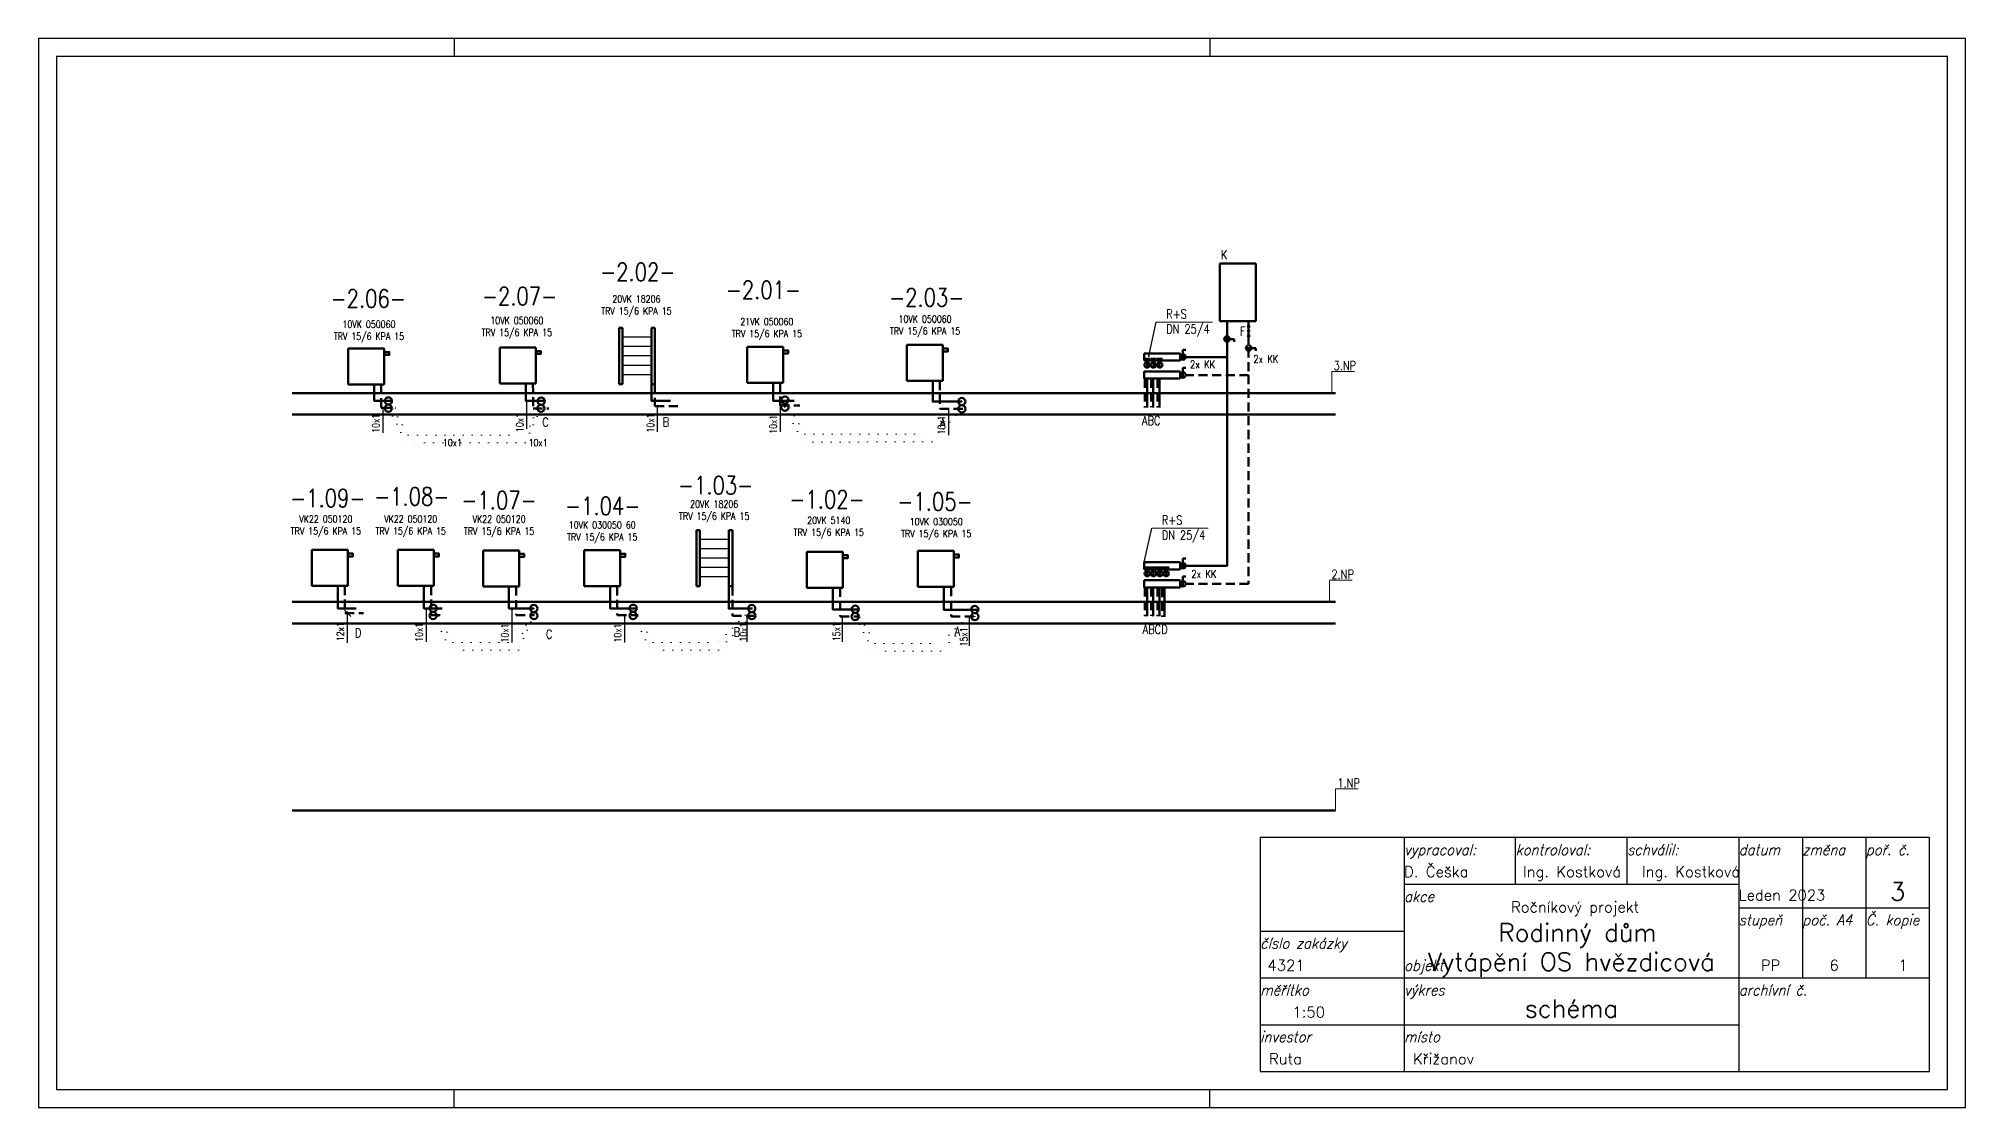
# Model space of a CAD drawing. Header units: millimetres. Extents: x 13441 to 178833, y -33721 to 19284.
# Drawn here: x 67013 to 93788, y 4434 to 19284 of the extents above; entities that cross this region are included whole.
import ezdxf
from ezdxf.enums import TextEntityAlignment as Align

# ---------------------------------------------------------------- set-up
doc = ezdxf.new("R2010")
doc.units = ezdxf.units.MM
doc.header["$LTSCALE"] = 10
doc.linetypes.add('DASHED', pattern=[19.05, 12.7, -6.35])
doc.linetypes.add('DOTX2', pattern=[12.7, 0, -12.7])
for name, color, linetype, lineweight in [('CKFORMATY', 3, 'Continuous', 25), ('CKTEXTY_MALE', 3, 'Continuous', 18), ('T-armatury', 7, 'Continuous', 50), ('T-otopna_telesa', 1, 'Continuous', 50), ('T-p_privodni', 1, 'Continuous', 50), ('T-p_zpetne', 5, 'DASHED', 50), ('ZTI-DSP-razitka', 102, 'Continuous', 25), ('ZTI-Popis4', 140, 'Continuous', 40), ('ZTI-texty_male', 102, 'Continuous', 18)]:
    doc.layers.add(name, color=color, linetype=linetype, lineweight=lineweight)
doc.layers.add('T-otopna_telesa-popis', color=7, linetype='Continuous')
doc.layers.add('T-p_privodni-popis', color=7, linetype='Continuous')
doc.styles.add('KURZIVA', font='ROMANS.SHX', dxfattribs={"width": 0.9, "oblique": 15})
doc.styles.add('ROMANS', font='romans', dxfattribs={"width": 0.8})
doc.styles.get("Standard").update_dxf_attribs({"font": 'simplex.shx', "width": 0.8})
doc.dimstyles.new('CADKON', dxfattribs={"dimscale": 50, "dimtxt": 2.5, "dimasz": 2.5, "dimexe": 1.8, "dimexo": 25, "dimgap": 0.6, "dimtad": 1, "dimrnd": 1, "dimtxsty": 'Standard', "dimblk1": 'OBLIQUE', "dimblk2": 'OBLIQUE', "dimsah": 1, "dimcen": 2.5, "dimadec": 1, "dimazin": 2, "dimtfac": 1, "dimtix": 1, "dimtmove": 2, "dimatfit": 3, "dimldrblk": 'OPEN30', "dimfxl": 25, "dimfxlon": 1, "dimtfill": 1, "dimtolj": 1, "dimarcsym": 0})

msp = doc.modelspace()

# ---------------------------------------------------------------- texts
at = {"layer": 'CKTEXTY_MALE', "color": 0, "char_height": 125, "attachment_point": 1}
for s, insert in [('3.NP', (85008.311, 14803.239)), ('2.NP', (84977.461, 11903.239)), ('1.NP', (85060.552, 9003.239))]:
    msp.add_mtext_dynamic_manual_height_columns(s, width=75.46075, gutter_width=625, heights=[0], dxfattribs=dict(at, insert=insert))
at = {"layer": 'CKTEXTY_MALE', "char_height": 125, "attachment_point": 1}
for s, insert in [('C', (74012.757, 14018.25)), ('B', (75686.256, 14018.733)), ('A', (79537.557, 14008.67)), ('D', (71408.393, 11089.981)), ('C', (74063.205, 11071.362)), ('B', (76671.683, 11100.732)), ('A', (79740.966, 11110.046))]:
    msp.add_mtext_dynamic_manual_height_columns(s, width=251.93437, gutter_width=625, heights=[0], dxfattribs=dict(at, insert=insert))
at = {"layer": 'T-otopna_telesa-popis', "color": 102, "char_height": 100, "attachment_point": 5}
for s, insert in [('20VK 18206^JTRV 15/6 KPA 15', (75320.136, 15566.332)), ('10VK 050060^JTRV 15/6 KPA 15', (71603.827, 15214.85)), ('10VK 050060^JTRV 15/6 KPA 15', (73658.59, 15267.725)), ('21VK 050060^JTRV 15/6 KPA 15', (77132.775, 15250.435)), ('10VK 050060^JTRV 15/6 KPA 15', (79331.409, 15286.859)), ('20VK 18206^JTRV 15/6 KPA 15', (76400.812, 12715.863)), ('VK22 050120^JTRV 15/6 KPA 15', (71004.863, 12510.107)), ('VK22 050120^JTRV 15/6 KPA 15', (72183.86, 12510.15)), ('VK22 050120^JTRV 15/6 KPA 15', (73412.233, 12507.123)), ('20VK 5140^JTRV 15/6 KPA 15', (77993.145, 12489.944)), ('10VK 030050 60^JTRV 15/6 KPA 15', (74845.014, 12425.158))]:
    msp.add_mtext(s, dxfattribs=dict(at, insert=insert))
at = {"layer": 'T-otopna_telesa-popis', "color": 102, "insert": (79485.855, 12472.164), "char_height": 100, "width": 1453.22021, "attachment_point": 5}
msp.add_mtext('10VK 030050^JTRV 15/6 KPA 15', dxfattribs=at)
at = {"layer": 'T-p_privodni-popis', "color": 102, "width": 0.8}
for s, p in [('10x1', (71749.477, 13805.174)), ('10x1', (73749.04, 13816.642)), ('10x1', (75564.671, 13809.764)), ('10x1', (77271.645, 13792.214)), ('10x1', (79609.448, 13783.501)), ('12x1', (71255.914, 10910.189)), ('10x1', (72351.452, 10901.649)), ('10x1', (73542.444, 10892.381)), ('10x1', (75108.777, 10892.29)), ('10x1', (76855.433, 10905.007)), ('15x1', (78150.503, 10910.71)), ('15x1', (79920.168, 10839.258))]:
    msp.add_text(s, height=100, rotation=90, dxfattribs=at).set_placement(p)
for p in [(72631.789, 13619.093), (73822.782, 13620.358)]:
    msp.add_text('10x1', height=100, dxfattribs=at).set_placement(p)
at = {"layer": 'ZTI-Popis4', "width": 0.8}
for s, p in [('-2.02-', (75339.288, 16041.283)), ('-2.07-', (73696.494, 15705.762)), ('-2.01-', (77084.933, 15791.988)), ('-2.03-', (79354.624, 15687.207)), ('-2.06-', (71593.622, 15671.78)), ('-1.03-', (76420.62, 13078.156)), ('-1.09-', (71031.887, 12900.362)), ('-1.08-', (72199.066, 12922.623)), ('-1.07-', (73410.793, 12869.196)), ('-1.04-', (74851.193, 12791.782)), ('-1.02-', (77968.689, 12882.452)), ('-1.05-', (79469.542, 12851.75))]:
    msp.add_text(s, height=250, dxfattribs=at).set_placement(p, align=Align.MIDDLE_CENTER)
at = {"layer": 'ZTI-texty_male', "attachment_point": 1}
for s, width, gutter_width, insert, char_height in [('K', 272.38408, 625, (83441.344, 16344.021), 125), ('F', 272.38408, 625, (83708.401, 15280.727), 125), ('2x KK', 528.44722, 535.918, (83012.525, 14810.564), 107.1837), ('2x KK', 528.44722, 535.918, (83892.187, 14885.269), 107.1837), ('2x KK', 528.44722, 535.918, (83030.968, 11899.237), 107.1837)]:
    msp.add_mtext_dynamic_manual_height_columns(s, width=width, gutter_width=gutter_width, heights=[0], dxfattribs=dict(at, insert=insert, char_height=char_height))
at = {"layer": 'ZTI-texty_male', "char_height": 125, "attachment_point": 1}
for s, insert, width in [('R+S\\PDN 25/4 ', (82682.063, 15518.849), 676.22359), ('ABC', (82345.102, 14040.161), 276.19048), ('R+S\\PDN 25/4 ', (82620.277, 12656.45), 676.22359), ('ABCD', (82354.376, 11138.809), 652.38095)]:
    msp.add_mtext(s, dxfattribs=dict(at, insert=insert, width=width))

# ---------------------------------------------------------------- blocks, each defined once
blk = doc.blocks.new('*U310')
at = {"color": 0, "linetype": 'ByBlock', "lineweight": -2}
for p, q in [((37.5, 100), (75, 100)), ((37.5, -37.5), (37.5, 100))]:
    blk.add_line(p, q, dxfattribs=at)
blk.add_circle((37.5, 0), 37.5, dxfattribs=at)
blk = doc.blocks.new('*U311')
at = {"color": 0, "linetype": 'ByBlock', "lineweight": -2}
for p, q in [((37.5, 100), (75, 100)), ((37.5, -37.5), (37.5, 100))]:
    blk.add_line(p, q, dxfattribs=at)
blk.add_circle((37.5, 0), 37.5, dxfattribs=at)
blk = doc.blocks.new('*U312', base_point=(17420, 12706))
at = {"color": 0, "linetype": 'ByBlock', "lineweight": -2}
for p, q in [((17458, 12790), (17417, 12790)), ((17458, 12790), (17498, 12790)), ((17458, 12658), (17458, 12790))]:
    blk.add_line(p, q, dxfattribs=at)
blk.add_circle((17458, 12706), 37.5, dxfattribs=at)
blk = doc.blocks.new('*U313', base_point=(17420, 12706))
at = {"color": 0, "linetype": 'ByBlock', "lineweight": -2}
for p, q in [((17458, 12790), (17417, 12790)), ((17458, 12790), (17498, 12790)), ((17458, 12658), (17458, 12790))]:
    blk.add_line(p, q, dxfattribs=at)
blk.add_circle((17458, 12706), 37.5, dxfattribs=at)
blk = doc.blocks.new('*U314', base_point=(17420, 12706))
at = {"color": 0, "linetype": 'ByBlock', "lineweight": -2}
for p, q in [((17458, 12790), (17417, 12790)), ((17458, 12790), (17498, 12790)), ((17458, 12658), (17458, 12790))]:
    blk.add_line(p, q, dxfattribs=at)
blk.add_circle((17458, 12706), 37.5, dxfattribs=at)
blk = doc.blocks.new('*U315')
at = {"color": 0, "linetype": 'ByBlock', "lineweight": -2}
for p, q in [((37.5, 100), (75, 100)), ((37.5, -37.5), (37.5, 100))]:
    blk.add_line(p, q, dxfattribs=at)
blk.add_circle((37.5, 0), 37.5, dxfattribs=at)
blk = doc.blocks.new('*U276')
at = {"color": 0, "linetype": 'ByBlock', "lineweight": -2}
for p, q in [((37.5, 100), (75, 100)), ((37.5, -37.5), (37.5, 100))]:
    blk.add_line(p, q, dxfattribs=at)
blk.add_circle((37.5, 0), 37.5, dxfattribs=at)
blk = doc.blocks.new('A$C5edabd45')
at = {"layer": 'T-armatury', "rotation": 359.999999999618}
blk.add_blockref('*U276', (-575, -50), dxfattribs=at)
blk = doc.blocks.new('A$C574aa098')
at = {"layer": 'T-p_privodni'}
for points in [[(-462, -100), (-462, -500)], [(-375, -100), (-375, -500)], [(-287, -100), (-287, -500)]]:
    blk.add_lwpolyline(points, dxfattribs=at)
at = {"layer": 'T-p_zpetne'}
for points in [[(-492, -100), (-492, -500)], [(-405, -100), (-405, -497)], [(-317, -100), (-317, -500)]]:
    blk.add_lwpolyline(points, dxfattribs=at)
blk = doc.blocks.new('*U316')
at = {"color": 0, "linetype": 'ByBlock', "lineweight": -2}
for p, q in [((37.5, 100), (75, 100)), ((37.5, -37.5), (37.5, 100))]:
    blk.add_line(p, q, dxfattribs=at)
blk.add_circle((37.5, 0), 37.5, dxfattribs=at)
blk = doc.blocks.new('*U317')
at = {"linetype": 'ByBlock', "lineweight": -2}
blk.add_hatch(color=0, dxfattribs=at).paths.add_polyline_path([(75, 0, 1), (55, 0, 1)])
at = {"color": 0, "linetype": 'ByBlock', "lineweight": -2}
for p, q in [((0, 20), (0, -20)), ((0, 0), (55, 0)), ((75, 0), (130, 0)), ((130, 20), (130, -20))]:
    blk.add_line(p, q, dxfattribs=at)
blk.add_circle((65, 0), 10, dxfattribs=at)
blk = doc.blocks.new('*U318')
at = {"color": 0, "linetype": 'ByBlock', "lineweight": -2}
for p, q in [((37.5, 100), (75, 100)), ((37.5, -37.5), (37.5, 100))]:
    blk.add_line(p, q, dxfattribs=at)
blk.add_circle((37.5, 0), 37.5, dxfattribs=at)
blk = doc.blocks.new('_OBLIQUE')
at = {"color": 0, "linetype": 'ByBlock'}
blk.add_line((-0.5, -0.5), (0.5, 0.5), dxfattribs=at)
blk = doc.blocks.new('*U319')
at = {"color": 0, "linetype": 'ByBlock', "lineweight": -2}
for p, q in [((500, 500), (0, 500)), ((0, 500), (0, 0)), ((500, 0), (500, 500)), ((0, 0), (500, 0))]:
    blk.add_line(p, q, dxfattribs=at)
at = {"color": 0, "lineweight": -2}
for p, q in [((0, 460), (0, 460)), ((500, 460), (500, 460)), ((0, 40), (0, 40)), ((140, 0), (140, 0)), ((360, 0), (360, 0)), ((460, 0), (460, 0)), ((500, 40), (500, 40))]:
    blk.add_line(p, q, dxfattribs=at)
blk.add_line((40, 0), (40, 0))
at = {"color": 0, "linetype": 'ByBlock', "lineweight": -2}
blk.add_lwpolyline([(500, 450), (570, 450), (570, 410), (500, 410)], dxfattribs=at)
blk = doc.blocks.new('*U320')
at = {"color": 0, "linetype": 'ByBlock', "lineweight": -2}
for p, q in [((500, 500), (0, 500)), ((0, 500), (0, 0)), ((500, 0), (500, 500)), ((0, 0), (500, 0))]:
    blk.add_line(p, q, dxfattribs=at)
at = {"color": 0, "lineweight": -2}
for p, q in [((0, 460), (0, 460)), ((500, 460), (500, 460)), ((0, 40), (0, 40)), ((140, 0), (140, 0)), ((360, 0), (360, 0)), ((460, 0), (460, 0)), ((500, 40), (500, 40))]:
    blk.add_line(p, q, dxfattribs=at)
blk.add_line((40, 0), (40, 0))
at = {"color": 0, "linetype": 'ByBlock', "lineweight": -2}
blk.add_lwpolyline([(500, 450), (570, 450), (570, 410), (500, 410)], dxfattribs=at)
blk = doc.blocks.new('*U321')
for p, q in [((0, 780), (50, 780)), ((450, 780), (500, 780)), ((0, 0), (50, 0)), ((25, 0), (25, 0)), ((450, 0), (500, 0)), ((475, 0), (475, 0))]:
    blk.add_line(p, q)
at = {"color": 0, "linetype": 'ByBlock', "lineweight": -2}
for p, q in [((0, 0), (0, 780)), ((50, 780), (50, 0)), ((450, 780), (450, 0)), ((500, 780), (500, 0))]:
    blk.add_line(p, q, dxfattribs=at)
at = {"color": 40, "linetype": 'ByBlock', "lineweight": 25}
for p, q in [((450, 650), (50, 650)), ((450, 520), (50, 520)), ((450, 390), (50, 390)), ((450, 260), (50, 260)), ((450, 130), (50, 130))]:
    blk.add_line(p, q, dxfattribs=at)
blk = doc.blocks.new('*U322')
at = {"color": 0, "linetype": 'ByBlock', "lineweight": -2}
for p, q in [((500, 500), (0, 500)), ((0, 500), (0, 0)), ((500, 0), (500, 500)), ((0, 0), (500, 0))]:
    blk.add_line(p, q, dxfattribs=at)
at = {"color": 0, "lineweight": -2}
for p, q in [((0, 460), (0, 460)), ((500, 460), (500, 460)), ((0, 40), (0, 40)), ((140, 0), (140, 0)), ((360, 0), (360, 0)), ((460, 0), (460, 0)), ((500, 40), (500, 40))]:
    blk.add_line(p, q, dxfattribs=at)
blk.add_line((40, 0), (40, 0))
at = {"color": 0, "linetype": 'ByBlock', "lineweight": -2}
blk.add_lwpolyline([(500, 450), (570, 450), (570, 410), (500, 410)], dxfattribs=at)
blk = doc.blocks.new('*U323')
at = {"color": 0, "linetype": 'ByBlock', "lineweight": -2}
for p, q in [((500, 500), (0, 500)), ((0, 500), (0, 0)), ((500, 0), (500, 500)), ((0, 0), (500, 0))]:
    blk.add_line(p, q, dxfattribs=at)
at = {"color": 0, "lineweight": -2}
for p, q in [((0, 460), (0, 460)), ((500, 460), (500, 460)), ((0, 40), (0, 40)), ((140, 0), (140, 0)), ((360, 0), (360, 0)), ((460, 0), (460, 0)), ((500, 40), (500, 40))]:
    blk.add_line(p, q, dxfattribs=at)
blk.add_line((40, 0), (40, 0))
at = {"color": 0, "linetype": 'ByBlock', "lineweight": -2}
blk.add_lwpolyline([(500, 450), (570, 450), (570, 410), (500, 410)], dxfattribs=at)
blk = doc.blocks.new('*U324')
at = {"color": 0, "linetype": 'ByBlock', "lineweight": -2}
for p, q in [((500, 500), (0, 500)), ((0, 500), (0, 0)), ((500, 0), (500, 500)), ((0, 0), (500, 0))]:
    blk.add_line(p, q, dxfattribs=at)
at = {"color": 0, "lineweight": -2}
for p, q in [((0, 460), (0, 460)), ((500, 460), (500, 460)), ((0, 40), (0, 40)), ((140, 0), (140, 0)), ((360, 0), (360, 0)), ((460, 0), (460, 0)), ((500, 40), (500, 40))]:
    blk.add_line(p, q, dxfattribs=at)
blk.add_line((40, 0), (40, 0))
at = {"color": 0, "linetype": 'ByBlock', "lineweight": -2}
blk.add_lwpolyline([(500, 450), (570, 450), (570, 410), (500, 410)], dxfattribs=at)
blk = doc.blocks.new('*U325')
at = {"color": 0, "linetype": 'ByBlock', "lineweight": -2}
for p, q in [((500, 500), (0, 500)), ((0, 500), (0, 0)), ((500, 0), (500, 500)), ((0, 0), (500, 0))]:
    blk.add_line(p, q, dxfattribs=at)
at = {"color": 0, "lineweight": -2}
for p, q in [((0, 460), (0, 460)), ((500, 460), (500, 460)), ((0, 40), (0, 40)), ((140, 0), (140, 0)), ((360, 0), (360, 0)), ((460, 0), (460, 0)), ((500, 40), (500, 40))]:
    blk.add_line(p, q, dxfattribs=at)
blk.add_line((40, 0), (40, 0))
at = {"color": 0, "linetype": 'ByBlock', "lineweight": -2}
blk.add_lwpolyline([(500, 450), (570, 450), (570, 410), (500, 410)], dxfattribs=at)
blk = doc.blocks.new('*U326')
for p, q in [((0, 780), (50, 780)), ((450, 780), (500, 780)), ((0, 0), (50, 0)), ((25, 0), (25, 0)), ((450, 0), (500, 0)), ((475, 0), (475, 0))]:
    blk.add_line(p, q)
at = {"color": 0, "linetype": 'ByBlock', "lineweight": -2}
for p, q in [((0, 0), (0, 780)), ((50, 780), (50, 0)), ((450, 780), (450, 0)), ((500, 780), (500, 0))]:
    blk.add_line(p, q, dxfattribs=at)
at = {"color": 40, "linetype": 'ByBlock', "lineweight": 25}
for p, q in [((450, 650), (50, 650)), ((450, 520), (50, 520)), ((450, 390), (50, 390)), ((450, 260), (50, 260)), ((450, 130), (50, 130))]:
    blk.add_line(p, q, dxfattribs=at)
blk = doc.blocks.new('*U327')
at = {"color": 0, "linetype": 'ByBlock', "lineweight": -2}
for p, q in [((500, 500), (0, 500)), ((0, 500), (0, 0)), ((500, 0), (500, 500)), ((0, 0), (500, 0))]:
    blk.add_line(p, q, dxfattribs=at)
at = {"color": 0, "lineweight": -2}
for p, q in [((0, 460), (0, 460)), ((500, 460), (500, 460)), ((0, 40), (0, 40)), ((140, 0), (140, 0)), ((360, 0), (360, 0)), ((460, 0), (460, 0)), ((500, 40), (500, 40))]:
    blk.add_line(p, q, dxfattribs=at)
blk.add_line((40, 0), (40, 0))
at = {"color": 0, "linetype": 'ByBlock', "lineweight": -2}
blk.add_lwpolyline([(500, 450), (570, 450), (570, 410), (500, 410)], dxfattribs=at)
blk = doc.blocks.new('*U328')
at = {"color": 0, "linetype": 'ByBlock', "lineweight": -2}
for p, q in [((500, 500), (0, 500)), ((0, 500), (0, 0)), ((500, 0), (500, 500)), ((0, 0), (500, 0))]:
    blk.add_line(p, q, dxfattribs=at)
at = {"color": 0, "lineweight": -2}
for p, q in [((0, 460), (0, 460)), ((500, 460), (500, 460)), ((0, 40), (0, 40)), ((140, 0), (140, 0)), ((360, 0), (360, 0)), ((460, 0), (460, 0)), ((500, 40), (500, 40))]:
    blk.add_line(p, q, dxfattribs=at)
blk.add_line((40, 0), (40, 0))
at = {"color": 0, "linetype": 'ByBlock', "lineweight": -2}
blk.add_lwpolyline([(500, 450), (570, 450), (570, 410), (500, 410)], dxfattribs=at)
blk = doc.blocks.new('*U329')
at = {"color": 0, "linetype": 'ByBlock', "lineweight": -2}
for p, q in [((500, 500), (0, 500)), ((0, 500), (0, 0)), ((500, 0), (500, 500)), ((0, 0), (500, 0))]:
    blk.add_line(p, q, dxfattribs=at)
at = {"color": 0, "lineweight": -2}
for p, q in [((0, 460), (0, 460)), ((500, 460), (500, 460)), ((0, 40), (0, 40)), ((140, 0), (140, 0)), ((360, 0), (360, 0)), ((460, 0), (460, 0)), ((500, 40), (500, 40))]:
    blk.add_line(p, q, dxfattribs=at)
blk.add_line((40, 0), (40, 0))
at = {"color": 0, "linetype": 'ByBlock', "lineweight": -2}
blk.add_lwpolyline([(500, 450), (570, 450), (570, 410), (500, 410)], dxfattribs=at)
blk = doc.blocks.new('*U330')
at = {"color": 0, "linetype": 'ByBlock', "lineweight": -2}
for p, q in [((500, 500), (0, 500)), ((0, 500), (0, 0)), ((500, 0), (500, 500)), ((0, 0), (500, 0))]:
    blk.add_line(p, q, dxfattribs=at)
at = {"color": 0, "lineweight": -2}
for p, q in [((0, 460), (0, 460)), ((500, 460), (500, 460)), ((0, 40), (0, 40)), ((140, 0), (140, 0)), ((360, 0), (360, 0)), ((460, 0), (460, 0)), ((500, 40), (500, 40))]:
    blk.add_line(p, q, dxfattribs=at)
blk.add_line((40, 0), (40, 0))
at = {"color": 0, "linetype": 'ByBlock', "lineweight": -2}
blk.add_lwpolyline([(500, 450), (570, 450), (570, 410), (500, 410)], dxfattribs=at)
blk = doc.blocks.new('*U331', base_point=(17420, 12706))
at = {"color": 0, "linetype": 'ByBlock', "lineweight": -2}
for p, q in [((17458, 12790), (17417, 12790)), ((17458, 12790), (17498, 12790)), ((17458, 12658), (17458, 12790))]:
    blk.add_line(p, q, dxfattribs=at)
blk.add_circle((17458, 12706), 37.5, dxfattribs=at)
blk = doc.blocks.new('*U332', base_point=(17420, 12706))
at = {"color": 0, "linetype": 'ByBlock', "lineweight": -2}
for p, q in [((17458, 12790), (17417, 12790)), ((17458, 12790), (17498, 12790)), ((17458, 12658), (17458, 12790))]:
    blk.add_line(p, q, dxfattribs=at)
blk.add_circle((17458, 12706), 37.5, dxfattribs=at)
blk = doc.blocks.new('*U333', base_point=(17420, 12706))
at = {"color": 0, "linetype": 'ByBlock', "lineweight": -2}
for p, q in [((17458, 12790), (17417, 12790)), ((17458, 12790), (17498, 12790)), ((17458, 12658), (17458, 12790))]:
    blk.add_line(p, q, dxfattribs=at)
blk.add_circle((17458, 12706), 37.5, dxfattribs=at)
blk = doc.blocks.new('*U334', base_point=(17420, 12706))
at = {"color": 0, "linetype": 'ByBlock', "lineweight": -2}
for p, q in [((17458, 12790), (17417, 12790)), ((17458, 12790), (17498, 12790)), ((17458, 12658), (17458, 12790))]:
    blk.add_line(p, q, dxfattribs=at)
blk.add_circle((17458, 12706), 37.5, dxfattribs=at)
blk = doc.blocks.new('*U342', base_point=(26775, 0))
at = {"layer": 'CKFORMATY', "linetype": 'Continuous'}
for p, q in [((26775, 14850), (0, 14850)), ((0, 14850), (0, 0)), ((5775, 14850), (5775, 14600)), ((16275, 14850), (16275, 14600)), ((26775, 0), (26775, 14850)), ((26525, 14600), (250, 14600)), ((250, 14600), (250, 250)), ((26525, 250), (26525, 14600)), ((0, 0), (26775, 0)), ((250, 250), (26525, 250)), ((5775, 0), (5775, 250)), ((16275, 0), (16275, 250))]:
    blk.add_line(p, q, dxfattribs=at)
blk = doc.blocks.new('Razitko2')
at = {"color": 3}
for p, q in [((-15.1, 7), (-15.1, 0.5)), ((-12, 5.7), (-12, 7)), ((-8.9, 5.7), (-8.9, 7)), ((-5.8, 7), (-5.8, 0.5)), ((-4.033, 7), (-4.033, 3.1)), ((-2.267, 7), (-2.267, 3.1)), ((-15.1, 5.7), (-5.8, 5.7)), ((-5.8, 5.05), (-0.5, 5.05)), ((-19.1, 4.4), (-15.1, 4.4)), ((-19.1, 3.1), (-0.5, 3.1)), ((-19.1, 1.8), (-5.8, 1.8))]:
    blk.add_line(p, q, dxfattribs=at)
at = {"color": 6}
blk.add_lwpolyline([(-19.1, 0.5), (-0.5, 0.5), (-0.5, 7), (-19.1, 7)], close=True, dxfattribs=at)
at = {"style": 'KURZIVA', "oblique": 15, "width": 0.9}
for s, p in [('vypracoval:', (-15.1, 6.514)), ('kontroloval:', (-12, 6.514)), ('schválil:', (-8.9, 6.514)), ('datum', (-5.8, 6.514)), ('změna', (-4.033, 6.514)), ('poř. č.', (-2.267, 6.514)), ('akce', (-15.1, 5.214)), ('stupeň', (-5.8, 4.564)), ('poč. A4', (-4.033, 4.564)), ('Č. kopie', (-2.267, 4.564)), ('číslo zakázky', (-19.1, 3.914)), ('objekt', (-15.1, 3.3)), ('měřítko', (-19.1, 2.614)), ('výkres', (-15.1, 2.614)), ('archívní č.', (-5.8, 2.614)), ('investor', (-19.1, 1.314)), ('místo', (-15.1, 1.314))]:
    blk.add_text(s, height=0.3, dxfattribs=at).set_placement(p)
at = {"style": 'ROMANS'}
for tag, p in [('AUTOR', (-15.1, 5.9)), ('ZODPOVĚDNÝ', (-12, 5.9)), ('VEDOUCÍ', (-8.9, 5.9)), ('DATUM', (-5.8, 5.25)), ('ZMENA', (-4.033, 5.25)), ('CISLO_ZAKAZKY', (-19.1, 3.3)), ('MĚŘÍTKO', (-18.202, 2)), ('ARCHÍVNÍ_Č.', (-5.736, 2)), ('MÍSTO', (-15.058, 0.7)), ('INVESTOR', (-19.058, 0.7))]:
    blk.add_attdef(tag, p, '', height=0.3, dxfattribs=at)
at = {"color": 6, "style": 'ROMANS'}
for tag, p in [('POŘ_Č', (-1.383, 5.25)), ('AKCE-2.ŘÁDEK', (-10.45, 4.11)), ('STAVEBNÍ_OBJEKT', (-10.45, 3.3)), ('NÁZEV_VÝKRESU', (-10.45, 2))]:
    blk.add_attdef(tag, text='', height=0.5, dxfattribs=at).set_placement(p, align=Align.CENTER)
at = {"style": 'ROMANS'}
for tag, p in [('AKCE-1.ŘÁDEK', (-10.45, 4.919)), ('STUPEŇ', (-4.917, 3.3)), ('POČ_A4', (-3.15, 3.3)), ('Č_KOPIE', (-1.341, 3.3))]:
    blk.add_attdef(tag, text='', height=0.3, dxfattribs=at).set_placement(p, align=Align.CENTER)

# ---------------------------------------------------------------- linework, layer by layer
at = {"layer": 'CKTEXTY_MALE', "color": 0}
for p, q in [((84982.379, 14359.53), (84982.379, 14658.771)), ((84982.379, 14658.771), (85297.57, 14658.771)), ((84951.53, 11459.53), (84951.53, 11758.771)), ((84951.53, 11758.771), (85266.721, 11758.771)), ((85034.62, 8559.53), (85034.62, 8858.771)), ((85034.62, 8858.771), (85349.811, 8858.771))]:
    msp.add_line(p, q, dxfattribs=at)
at = {"layer": 'T-p_privodni', "color": 0}
for p, q in [((83426.907, 16159.53), (83426.907, 15359.53)), ((83926.907, 16159.53), (83426.907, 16159.53)), ((83926.907, 15359.53), (83926.907, 16159.53)), ((83426.907, 15359.53), (83926.907, 15359.53)), ((82377.53, 14909.53), (82877.53, 14909.53)), ((82377.53, 14809.53), (82377.53, 14909.53)), ((82877.53, 14809.53), (82377.53, 14809.53)), ((82877.53, 14909.53), (82877.53, 14809.53)), ((82377.53, 14659.53), (82877.53, 14659.53)), ((82377.53, 14559.53), (82377.53, 14659.53)), ((82877.53, 14559.53), (82377.53, 14559.53)), ((82877.53, 14559.53), (82877.53, 14659.53)), ((85034.62, 14359.53), (70535.917, 14359.53)), ((85034.62, 14059.53), (70535.917, 14059.53)), ((82377.53, 12009.53), (82877.53, 12009.53)), ((82377.53, 11909.53), (82377.53, 12009.53)), ((82877.53, 11909.53), (82377.53, 11909.53)), ((82877.53, 12009.849), (82877.53, 11909.849)), ((82377.53, 11759.53), (82877.53, 11759.53)), ((82377.53, 11659.53), (82377.53, 11759.53)), ((82877.53, 11659.53), (82377.53, 11659.53)), ((82877.53, 11659.53), (82877.53, 11759.53)), ((85034.62, 11459.53), (70535.917, 11459.53)), ((85034.62, 11159.53), (70535.917, 11159.53)), ((70535.917, 8559.53), (85034.62, 8559.53))]:
    msp.add_line(p, q, dxfattribs=at)
at = {"layer": 'T-p_privodni'}
for points in [[(83526.907, 15359.53), (83526.907, 14859.53), (82877.53, 14859.53)], [(83526.907, 14859.53), (83526.907, 11959.849), (82877.53, 11959.849)], [(71675.638, 14478.096), (71675.638, 14251.214), (71913.167, 14251.214)], [(73781.72, 14492.004), (73781.72, 14251.214), (74046.608, 14251.214)], [(75528.266, 14484.069), (75528.266, 14251.214), (75794.879, 14251.214)], [(77219.258, 14500.499), (77219.258, 14251.214), (77510.318, 14251.214)], [(79437.557, 14527.353), (79437.557, 14240.877), (79841.028, 14240.877)], [(82415.03, 14559.53), (82415.03, 14159.53)], [(82502.53, 14559.53), (82502.53, 14159.53)], [(82590.03, 14559.53), (82590.03, 14159.53)], [(71170.812, 11679.978), (71170.812, 11366.172), (71427.731, 11366.172)], [(72366.607, 11679.978), (72366.607, 11366.172), (72620.097, 11366.172)], [(73548.813, 11673.187), (73548.813, 11366.172), (73895.013, 11366.172)], [(74954.597, 11675.766), (74954.597, 11366.172), (75315.598, 11366.172)], [(76603.616, 11675.766), (76603.616, 11364.619), (76933.844, 11364.619)], [(78049.836, 11655.192), (78049.836, 11351.573), (78396.402, 11351.573)], [(79592.206, 11664.826), (79592.206, 11346.637), (80076.661, 11346.637)], [(82657.53, 11651.332), (82657.53, 11251.332)]]:
    msp.add_lwpolyline(points, dxfattribs=at)
at = {"layer": 'T-p_privodni', "color": 0}
for centre in [(71872.828, 14148.266), (71873.918, 14249.432), (73993.735, 14146.571), (73996.63, 14246.614), (77383.205, 14161.285), (77384.295, 14262.452), (79841.028, 14240.877), (79842.713, 14139.82), (72494.482, 11267.824), (72495.573, 11368.99), (73894.53, 11366.365), (73896.215, 11266.129), (75273.603, 11267.916), (75274.693, 11369.082), (76922.114, 11366.457), (76923.799, 11266.221), (78359.95, 11254.691), (78361.04, 11355.857), (80021.261, 11353.039), (80022.947, 11252.803)]:
    msp.add_circle(centre, 50, dxfattribs=at)
at = {"layer": 'T-p_privodni-popis', "color": 7}
for p, q in [((73799.04, 13861.371), (73799.04, 14247.077)), ((71799.477, 13806.992), (71799.477, 14152.216)), ((75614.671, 13822.322), (75614.671, 14171.329)), ((77321.645, 13817.972), (77321.645, 14185.945)), ((79659.448, 13774.915), (79659.448, 14133.857)), ((71305.914, 10890.263), (71305.914, 11325.485)), ((72401.452, 10901.649), (72401.452, 11365.101)), ((73592.444, 10892.324), (73592.444, 11366.367)), ((75158.777, 10892.29), (75158.777, 11271.773)), ((76859.434, 10905.007), (76859.434, 11264.945)), ((78178.418, 11255.826), (78178.418, 10903.734)), ((79941.88, 11245.872), (79941.88, 10847.59))]:
    msp.add_line(p, q, dxfattribs=at)
at = {"layer": 'T-p_privodni-popis', "color": 142}
msp.add_line((71261.72, 11344.679), (71350.108, 11256.291), dxfattribs=at)
at = {"layer": 'T-p_zpetne'}
for points in [[(83826.907, 15359.53), (83826.907, 14609.53), (82877.53, 14609.53)], [(71775.638, 14478.096), (71775.638, 14155.077), (71973.629, 14155.077)], [(73881.72, 14492.004), (73886.453, 14146.571), (74101.017, 14146.571)], [(75578.266, 14484.069), (75578.266, 14179.007), (75899.356, 14179.007)], [(77319.258, 14500.499), (77319.258, 14185.48), (77589.937, 14185.48)], [(79537.557, 14527.353), (79537.557, 14140.473), (79868.721, 14140.473)], [(82385.03, 14559.53), (82385.03, 14159.53)], [(82472.53, 14559.53), (82472.53, 14162.492)], [(82560.03, 14559.53), (82560.03, 14159.53)], [(83826.907, 14609.53), (83826.907, 11709.53), (82877.53, 11709.53)], [(71270.812, 11679.978), (71270.812, 11300.485), (71526.024, 11300.485)], [(72466.607, 11679.978), (72466.607, 11271.545), (72637.677, 11271.545)], [(73648.813, 11673.187), (73648.813, 11271.545), (73902.06, 11271.545)], [(75054.597, 11675.766), (75054.597, 11271.773), (75346.404, 11271.773)], [(76653.616, 11675.766), (76653.616, 11264.945), (76954.03, 11264.945)], [(78149.836, 11655.192), (78149.836, 11255.826), (78417.009, 11255.826)], [(79692.206, 11664.826), (79692.206, 11254.143), (80084.701, 11254.143)], [(82627.53, 11651.332), (82627.53, 11251.332)]]:
    msp.add_lwpolyline(points, dxfattribs=at)
at = {"layer": 'ZTI-texty_male'}
for p, q in [((82542.666, 15344.011), (83326.52, 15344.011)), ((82480.88, 12481.612), (83264.734, 12481.612))]:
    msp.add_line(p, q, dxfattribs=at)
at = {"layer": 'ZTI-texty_male', "color": 0, "linetype": 'DOTX2'}
for p, q in [((71873.918, 14249.432), (72149.935, 13773.707)), ((73996.63, 14246.614), (73782.165, 13772.665)), ((77384.295, 14262.452), (77660.312, 13786.726)), ((79841.028, 14240.877), (79422.895, 13785.684)), ((71873.918, 14151.987), (72121.238, 13664.883)), ((73993.735, 14146.571), (73772.223, 13667.222)), ((77384.295, 14165.007), (77631.615, 13677.902)), ((79843.567, 14139.82), (79422.895, 13680.241)), ((73772.223, 13667.222), (72121.238, 13664.883)), ((72149.935, 13773.707), (73783.579, 13772.665)), ((79422.895, 13680.241), (77631.615, 13677.902)), ((77660.312, 13786.726), (79422.895, 13785.684)), ((72495.573, 11368.99), (72771.589, 10893.265)), ((72495.573, 11271.545), (72742.892, 10784.441)), ((73895.013, 11366.172), (73680.548, 10892.223)), ((73902.06, 11299.338), (73680.548, 10786.78)), ((75274.693, 11369.082), (75550.71, 10893.357)), ((75274.693, 11271.637), (75522.013, 10784.533)), ((76922.114, 11366.457), (76459.669, 10892.315)), ((76923.799, 11266.221), (76459.669, 10786.872)), ((78361.04, 11355.857), (78637.057, 10880.132)), ((78361.04, 11258.412), (78608.36, 10771.308)), ((80021.261, 11353.039), (79546.016, 10879.09)), ((80022.947, 11252.803), (79546.016, 10773.647)), ((73680.548, 10786.78), (72742.892, 10784.441)), ((72771.589, 10893.265), (73680.548, 10892.223)), ((76459.669, 10786.872), (75522.013, 10784.533)), ((75550.71, 10893.357), (76459.669, 10892.315)), ((79546.016, 10773.647), (78608.36, 10771.308)), ((78637.057, 10880.132), (79546.016, 10879.09))]:
    msp.add_line(p, q, dxfattribs=at)

# ---------------------------------------------------------------- block references
at = {"layer": 'CKFORMATY'}
msp.add_blockref('*U342', (93787.598, 4434.08), dxfattribs=at)
at = {"layer": 'T-armatury'}
for name, p, rotation in [('*U317', (83826.907, 15285.189), 269.9999999999991), ('*U316', (83526.907, 15147.03), 269.999999999618), ('*U318', (83826.907, 15022.03), 269.999999999618), ('*U310', (82877.53, 14859.53), 359.999999999618), ('*U315', (82877.53, 11959.53), 359.999999999618)]:
    msp.add_blockref(name, p, dxfattribs=dict(at, rotation=rotation))
for name, p in [('*U312', (82377.53, 14749.53)), ('*U313', (82465.03, 14749.53)), ('*U314', (82552.53, 14749.53)), ('*U311', (82877.53, 14609.53)), ('*U331', (82380.551, 11850.406)), ('*U332', (82468.051, 11850.406)), ('*U333', (82555.551, 11850.406)), ('*U334', (82643.051, 11850.406))]:
    msp.add_blockref(name, p, dxfattribs=at)
at = {"layer": 'T-otopna_telesa'}
for name, p in [('*U321', (75078.266, 14484.069)), ('*U320', (76859.258, 14500.499)), ('*U319', (79077.557, 14527.353)), ('*U323', (71315.638, 14478.096)), ('*U322', (73421.72, 14492.004)), ('*U326', (76153.616, 11675.766)), ('*U330', (70810.812, 11679.978)), ('*U329', (72006.607, 11679.978)), ('*U328', (73188.813, 11673.187)), ('*U327', (74594.597, 11675.766)), ('*U325', (77689.836, 11655.192)), ('*U324', (79232.206, 11664.826))]:
    msp.add_blockref(name, p, dxfattribs=at)
at = {"layer": 'T-p_privodni'}
msp.add_blockref('A$C5edabd45', (83452.53, 11759.53), dxfattribs=at)
at = {"layer": 'ZTI-DSP-razitka', "xscale": 500, "yscale": 500, "zscale": 500}
msp.add_blockref('Razitko2', (93537.598, 4684.08), dxfattribs=at).add_auto_attribs({'AUTOR': 'D. Češka', 'ZODPOVĚDNÝ': ' Ing. Kostková', 'VEDOUCÍ': '  Ing. Kostková', 'AKCE-1.ŘÁDEK': ' Ročníkový projekt', 'AKCE-2.ŘÁDEK': ' Rodinný dům', 'STAVEBNÍ_OBJEKT': 'Vytápění OS hvězdicová', 'NÁZEV_VÝKRESU': 'schéma', 'MÍSTO': ' Křižanov', 'CISLO_ZAKAZKY': ' 4321', 'MĚŘÍTKO': '1:50', 'INVESTOR': ' Ruta', 'DATUM': 'Leden 2023', 'POŘ_Č': '3', 'STUPEŇ': 'PP', 'POČ_A4': '6', 'Č_KOPIE': ' 1'})
at = {"layer": 'ZTI-texty_male'}
msp.add_blockref('A$C574aa098', (82877.53, 11759.53), dxfattribs=at)

msp.set_redraw_order([(e.dxf.handle, doc.entitydb.next_handle()) for e in msp.query("TEXT MTEXT ATTDEF DIMENSION ARC_DIMENSION")])  # texts and dimensions are drawn at this point

# ---------------------------------------------------------------- leaders
at = {"layer": 'ZTI-texty_male'}
for points in [[(82439.316, 14871.929), (82542.666, 15344.011)], [(82377.53, 12009.53), (82480.88, 12481.612)]]:
    msp.add_leader(points, dimstyle='CADKON', override={"dimscale": 1, "dimasz": 25, "dimtih": 0, "dimtoh": 0, "dimrnd": 0, "dimclrd": 0, "dimtix": 0, "dimtofl": 0, "dimldrblk": 'Dot'}, dxfattribs=at)

doc.saveas('drawing.dxf')
